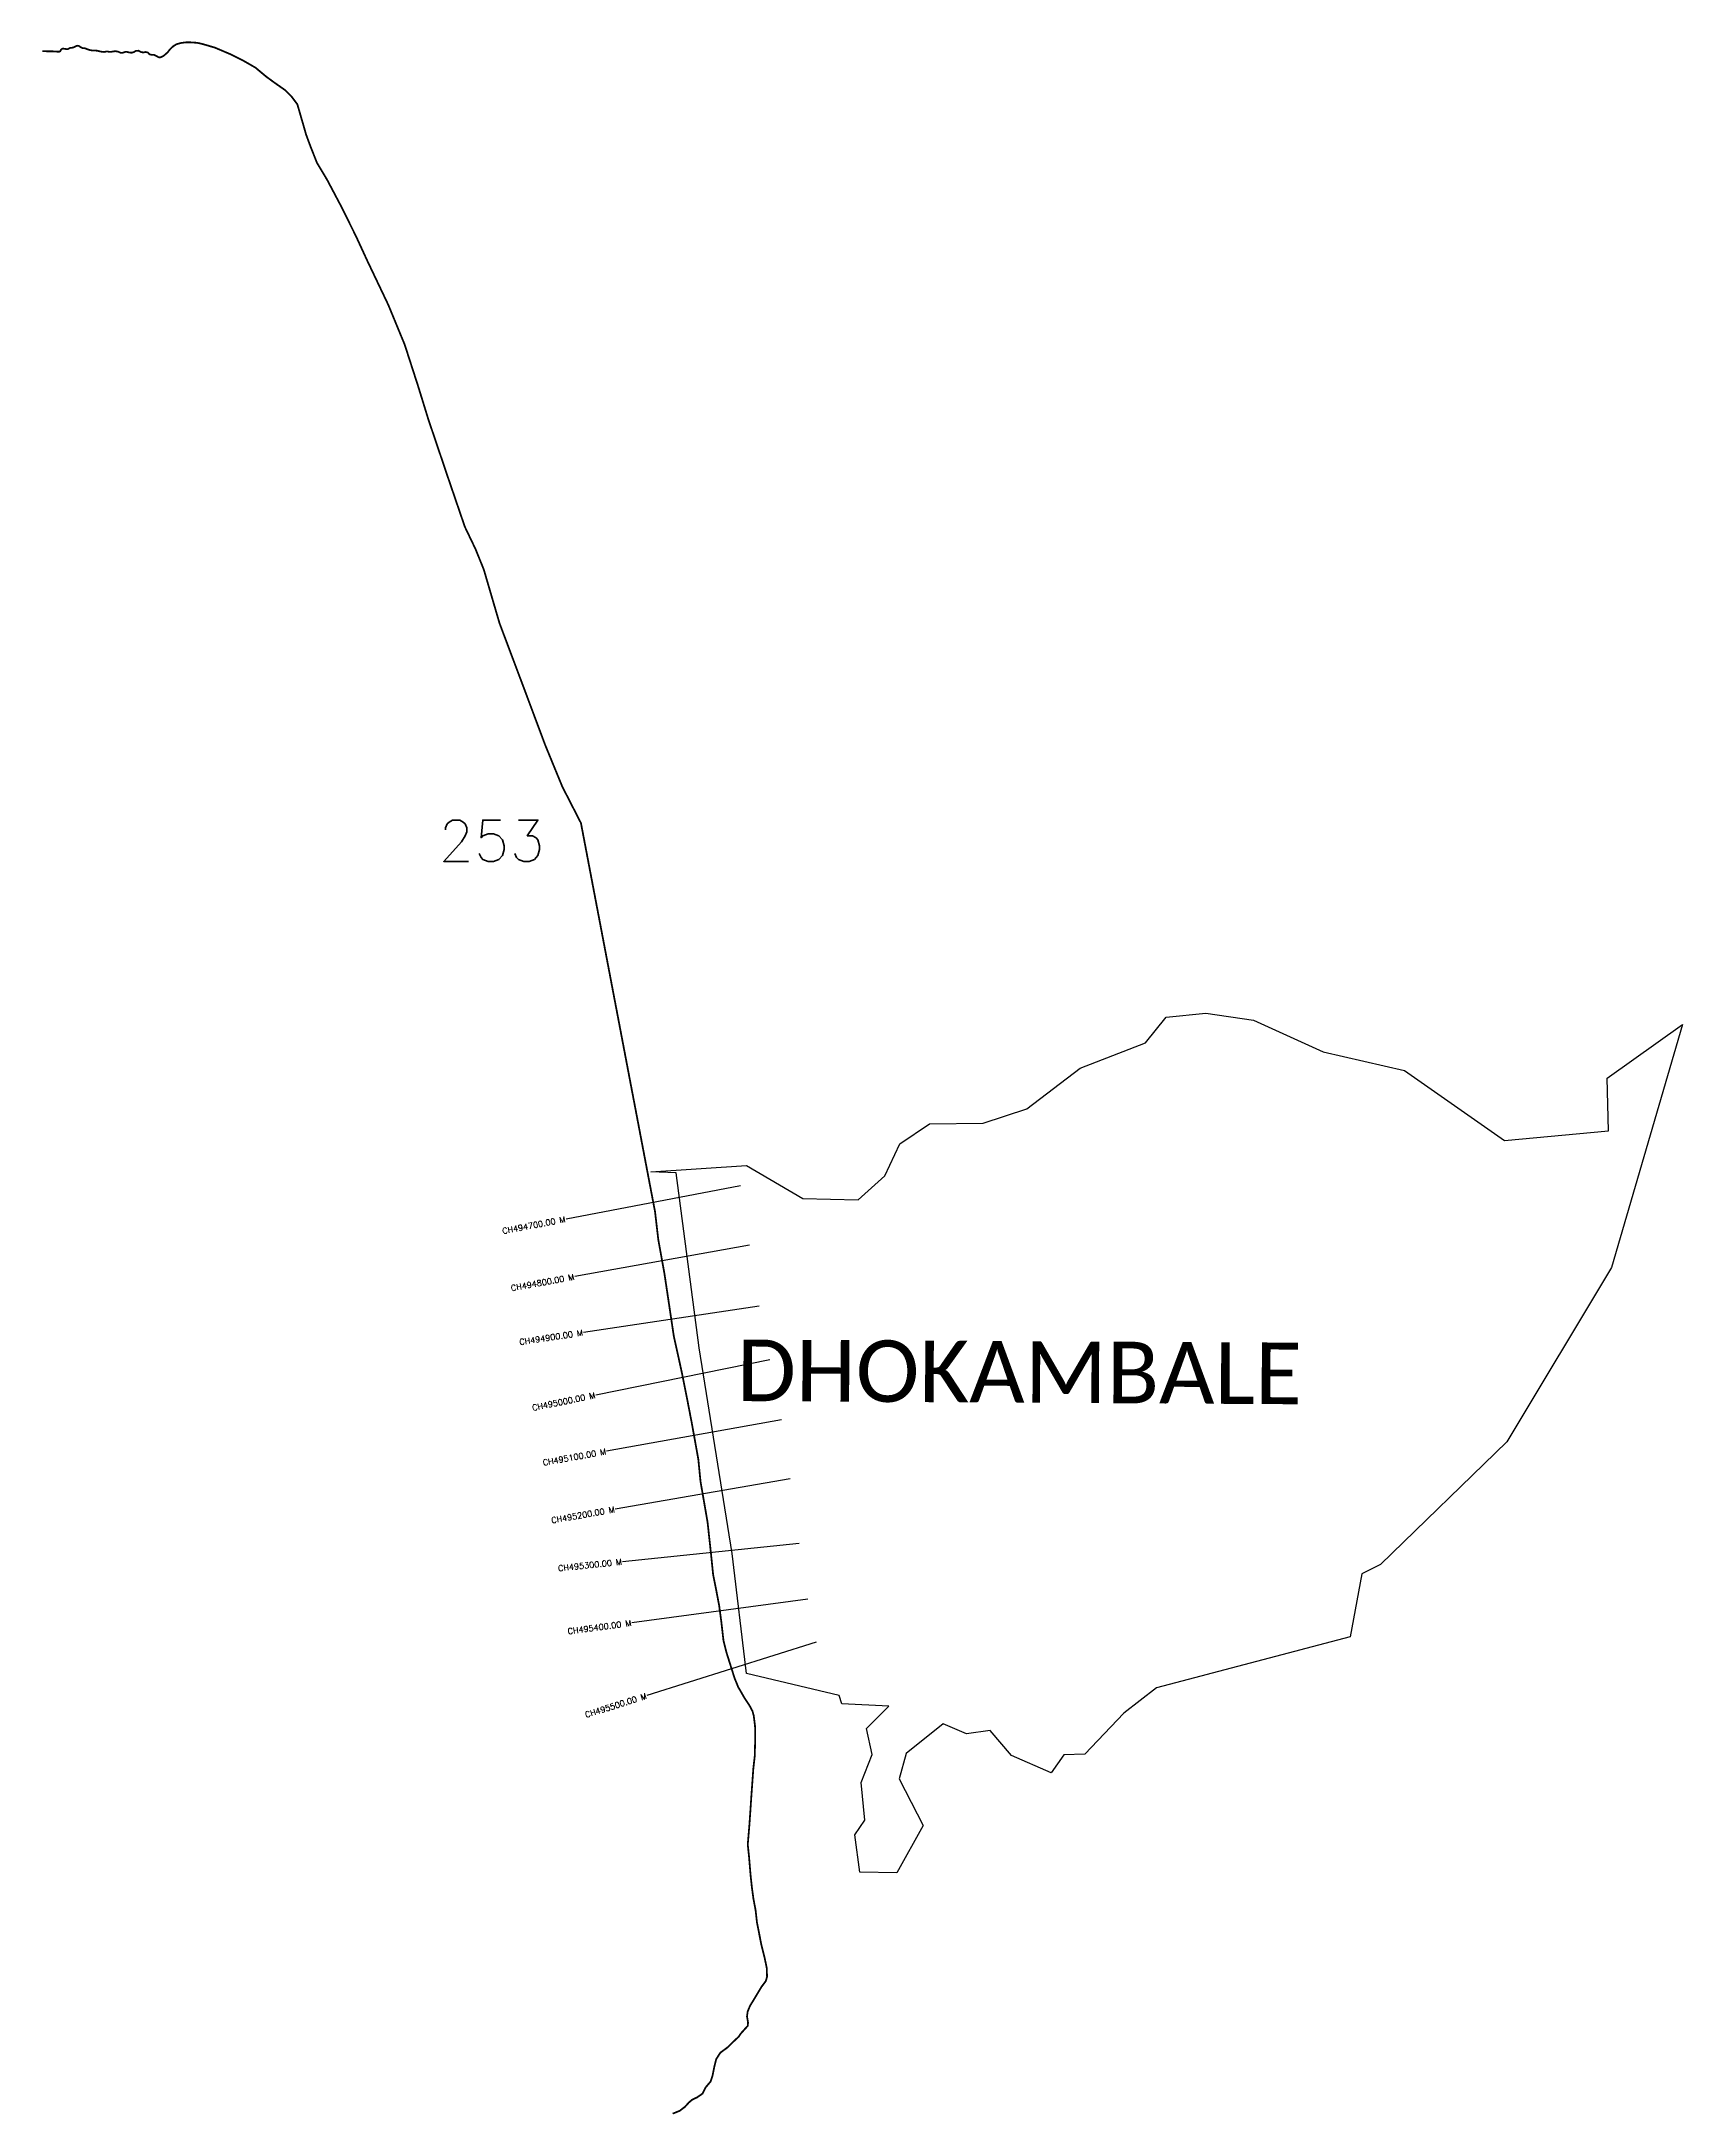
# Model space of a CAD drawing. Header units: metres. Extents: x 316433 to 319205, y 1889434 to 1892936.
import ezdxf
from ezdxf.enums import TextEntityAlignment as Align

# ---------------------------------------------------------------- set-up
doc = ezdxf.new("R2010")
doc.units = ezdxf.units.M
for name, color, linetype in [('CS', 134, 'Continuous'), ('CSMark', 6, 'Continuous'), ('NATURALLY PROTECTED', 3, 'Continuous'), ('village', 3, 'Continuous'), ('VILLAGE NAME', 250, 'Continuous')]:
    doc.layers.add(name, color=color, linetype=linetype)
doc.styles.get("Standard").update_dxf_attribs({"font": 'simplex.shx'})

msp = doc.modelspace()

# ---------------------------------------------------------------- linework, layer by layer
at = {"color": 6, "flags": 128}
msp.add_lwpolyline([(318187.9, 1891201.3), (318297.9, 1891244.3)], dxfattribs=at)
at = {"layer": 'CS'}
for p, q in [((317613.9, 1891002.8), (317319.2, 1890946.6)), ((317629.2, 1890902.6), (317334, 1890849.2)), ((317645.4, 1890799.3), (317348.7, 1890754.9)), ((317663.4, 1890708.8), (317369.4, 1890649.2)), ((317683, 1890607.5), (317387.8, 1890554.2)), ((317697.8, 1890507.8), (317402.3, 1890456.2)), ((317713.1, 1890398.5), (317414.7, 1890367.6)), ((317727.8, 1890304.2), (317430.5, 1890264.4)), ((317742, 1890231.8), (317455.9, 1890141.4))]:
    msp.add_line(p, q, dxfattribs=at)
at = {"layer": 'NATURALLY PROTECTED', "const_width": 3, "flags": 128}
msp.add_lwpolyline([(316434.7, 1892919.8), (316435.3, 1892919.9), (316443.1, 1892919.5), (316452.1, 1892919.5), (316459.1, 1892919), (316463.4, 1892919), (316464.7, 1892919.5), (316465.7, 1892921.4), (316467.1, 1892923.2), (316469.3, 1892924.2), (316472.6, 1892923.7), (316476.4, 1892923.1), (316478.5, 1892923.5), (316481.2, 1892925.1), (316485, 1892925.6), (316486.7, 1892925.9), (316489.9, 1892927.3), (316491.9, 1892928.4), (316493.3, 1892928.8), (316494.6, 1892929), (316496.1, 1892928.7), (316498.3, 1892927.3), (316500.4, 1892925.9), (316502.5, 1892925), (316506.5, 1892924.7), (316509.6, 1892923.5), (316513.8, 1892921.9), (316518.2, 1892921), (316521.5, 1892920.9), (316524.6, 1892920.8), (316527.5, 1892920.5), (316532.5, 1892919.3), (316535.7, 1892918.6), (316539.1, 1892918.4), (316540.8, 1892918.8), (316543.3, 1892919.3), (316545.8, 1892919), (316548.2, 1892918.6), (316550.1, 1892918.5), (316553.5, 1892919.2), (316557.6, 1892919.7), (316562.2, 1892919.1), (316566.8, 1892917.1), (316570.2, 1892917.1), (316572.3, 1892917.7), (316574.8, 1892918.5), (316577.8, 1892918.5), (316582.3, 1892917.4), (316585.8, 1892917.2), (316589.4, 1892918.3), (316592.5, 1892920.1), (316597, 1892920.6), (316599.1, 1892919.5), (316602.3, 1892918), (316605.6, 1892917.6), (316609.3, 1892918.4), (316613.3, 1892917.2), (316615.5, 1892914.6), (316619.6, 1892913.4), (316623.7, 1892913.4), (316627, 1892911.8), (316631, 1892909.5), (316633.6, 1892909.2), (316636.4, 1892910.1), (316640.4, 1892912.5), (316643, 1892914.9), (316646, 1892917.4), (316650.4, 1892923), (316655.6, 1892928), (316661.4, 1892931.6), (316669.1, 1892933.6), (316676, 1892934.6), (316684.5, 1892934.7), (316696.4, 1892933.9), (316705.5, 1892931.8), (316726.3, 1892925.7), (316751.9, 1892914.8), (316773.8, 1892903.9), (316794.7, 1892891.9), (316812.9, 1892876.7), (316827.1, 1892866.3), (316844.8, 1892853.9), (316855.4, 1892843.3), (316865.4, 1892830), (316871.3, 1892809.7), (316880.3, 1892778.5), (316887.7, 1892758.5), (316898.6, 1892731), (316916, 1892701.9), (316938.1, 1892660.1), (316964, 1892608.1), (316984.1, 1892564.5), (317019, 1892491.2), (317046.7, 1892424), (317069.6, 1892353.1), (317086.6, 1892297.9), (317120, 1892199), (317148.3, 1892116.2), (317166.5, 1892078.2), (317180.4, 1892043.7), (317206.9, 1891953.2), (317248.1, 1891843.6), (317284.1, 1891747.3), (317313, 1891677), (317344.4, 1891615.7), (317469.6, 1890958.8), (317475.1, 1890911.6), (317485.5, 1890854.1), (317501.3, 1890748.6), (317514.2, 1890690.2), (317523.9, 1890641.9), (317531.6, 1890602.1), (317542.7, 1890540.6), (317546.4, 1890503), (317558.3, 1890434.4), (317563.8, 1890383.7), (317567.7, 1890345.8), (317571.6, 1890326.4), (317577.9, 1890293.3), (317581.6, 1890265.7), (317585.2, 1890234.1), (317589.8, 1890215.6), (317597.2, 1890192), (317604.1, 1890170.4), (317610, 1890155.9), (317620.6, 1890137.5), (317628.6, 1890125.5), (317634.1, 1890115.3), (317636.3, 1890107.4), (317638.5, 1890089.5), (317638.8, 1890068.6), (317638, 1890039.2), (317635.6, 1890017.9), (317632.5, 1889974.6), (317629.1, 1889924.5), (317626.2, 1889889.8), (317628.2, 1889870.6), (317631, 1889837.5), (317633.1, 1889817.9), (317635.7, 1889798.5), (317639.5, 1889778.3), (317641.7, 1889758.3), (317649.2, 1889720.2), (317654.4, 1889699.6), (317658.2, 1889681.5), (317658.8, 1889666.5), (317656.7, 1889659), (317649.1, 1889648.8), (317634.6, 1889624.6), (317630.2, 1889617.6), (317626.1, 1889607.8), (317624.9, 1889599.3), (317626.7, 1889588.8), (317626.1, 1889583.3), (317614.5, 1889570.4), (317611.1, 1889565.2), (317601.4, 1889556.2), (317592.1, 1889547), (317579.8, 1889537.9), (317572.8, 1889526.9), (317569.7, 1889514.2), (317566.8, 1889499.6), (317563.4, 1889489.2), (317554.9, 1889479.2), (317549.9, 1889468.9), (317540.5, 1889462.4), (317532.5, 1889458.7), (317526.5, 1889453.6), (317520.2, 1889446.6), (317511.1, 1889439.7), (317499.4, 1889435)], dxfattribs=at)
at = {"layer": 'village', "color": 6}
for points in [[(319205.1, 1891275.4, 0), (319084.9, 1890864.7, 0), (318908.4, 1890570, 0), (318695.1, 1890362.9, 0), (318663.2, 1890346.9, 0), (318643.7, 1890240.9, 0), (318316.4, 1890154.4, 0), (318261.7, 1890111.9, 0), (318195.5, 1890042.2, 0), (318159.8, 1890041.4, 0), (318138.5, 1890010.9, 0), (318071.7, 1890040, 0), (318035.5, 1890082.4, 0), (317995.8, 1890077, 0), (317956.4, 1890093.4, 0), (317894, 1890043.5, 0), (317881.8, 1890000.7, 0), (317922.5, 1889922, 0), (317877.8, 1889841.7, 0), (317815.6, 1889842.8, 0), (317807.2, 1889906.2, 0), (317824, 1889930.6, 0), (317817.5, 1889994.6, 0), (317836.1, 1890041.6, 0), (317826.8, 1890086, 0), (317864.6, 1890123.3, 0), (317785.2, 1890127.4, 0), (317780.5, 1890141.7, 0), (317623.9, 1890178.7, 0), (317599.6, 1890381.2, 0), (317544.3, 1890729.2, 0), (317505.5, 1891024.8, 0), (317462.5, 1891026.3, 0), (317624.1, 1891037, 0), (317719.3, 1890981.4, 0), (317812.8, 1890979.1, 0), (317857.9, 1891019.6, 0), (317883, 1891073.7, 0), (317933.1, 1891107.5, 0), (318023.9, 1891108.6, 0), (318097.5, 1891132.7, 0), (318187.9, 1891201.3, 0)], [(318297.9, 1891244.3, 0), (318333, 1891287.8, 0), (318399.7, 1891294.1, 0), (318480.4, 1891282.8, 0), (318598.1, 1891229.2, 0), (318735.3, 1891197.4, 0), (318904.3, 1891079.1, 0), (319080.1, 1891095.7, 0), (319077.7, 1891184.8, 0), (319205.1, 1891275.4, 0)]]:
    msp.add_polyline3d(points, dxfattribs=at)

# ---------------------------------------------------------------- texts
at = {"insert": (317103.7, 1891620.7), "char_height": 70, "attachment_point": 1}
msp.add_mtext_dynamic_manual_height_columns('253', width=95.172, gutter_width=1, heights=[0], dxfattribs=at)
at = {"layer": 'CSMark'}
for s, rotation, p in [('CH494700.00 M', 10.7874, (317318.2, 1890946.4)), ('CH494800.00 M', 10.2512, (317333, 1890849)), ('CH494900.00 M', 8.5202, (317347.7, 1890754.7)), ('CH495000.00 M', 11.4672, (317368.4, 1890649)), ('CH495100.00 M', 10.241, (317386.8, 1890554)), ('CH495200.00 M', 9.899, (317401.3, 1890456)), ('CH495300.00 M', 5.9099, (317413.7, 1890367.5)), ('CH495400.00 M', 7.628, (317429.5, 1890264.2)), ('CH495500.00 M', 17.532, (317455, 1890141.1))]:
    msp.add_text(s, height=10, rotation=rotation, dxfattribs=at).set_placement(p, align=Align.MIDDLE_RIGHT)
at = {"layer": 'VILLAGE NAME', "insert": (317608.2, 1890743), "char_height": 104.042, "attachment_point": 1, "rotation": 359.6762}
msp.add_mtext_dynamic_manual_height_columns('{\\fCalibri|b0|i0|c0|p34;DHOKAMBALE}', width=1492.463, gutter_width=520.2, heights=[0], dxfattribs=at)

doc.saveas('drawing.dxf')
